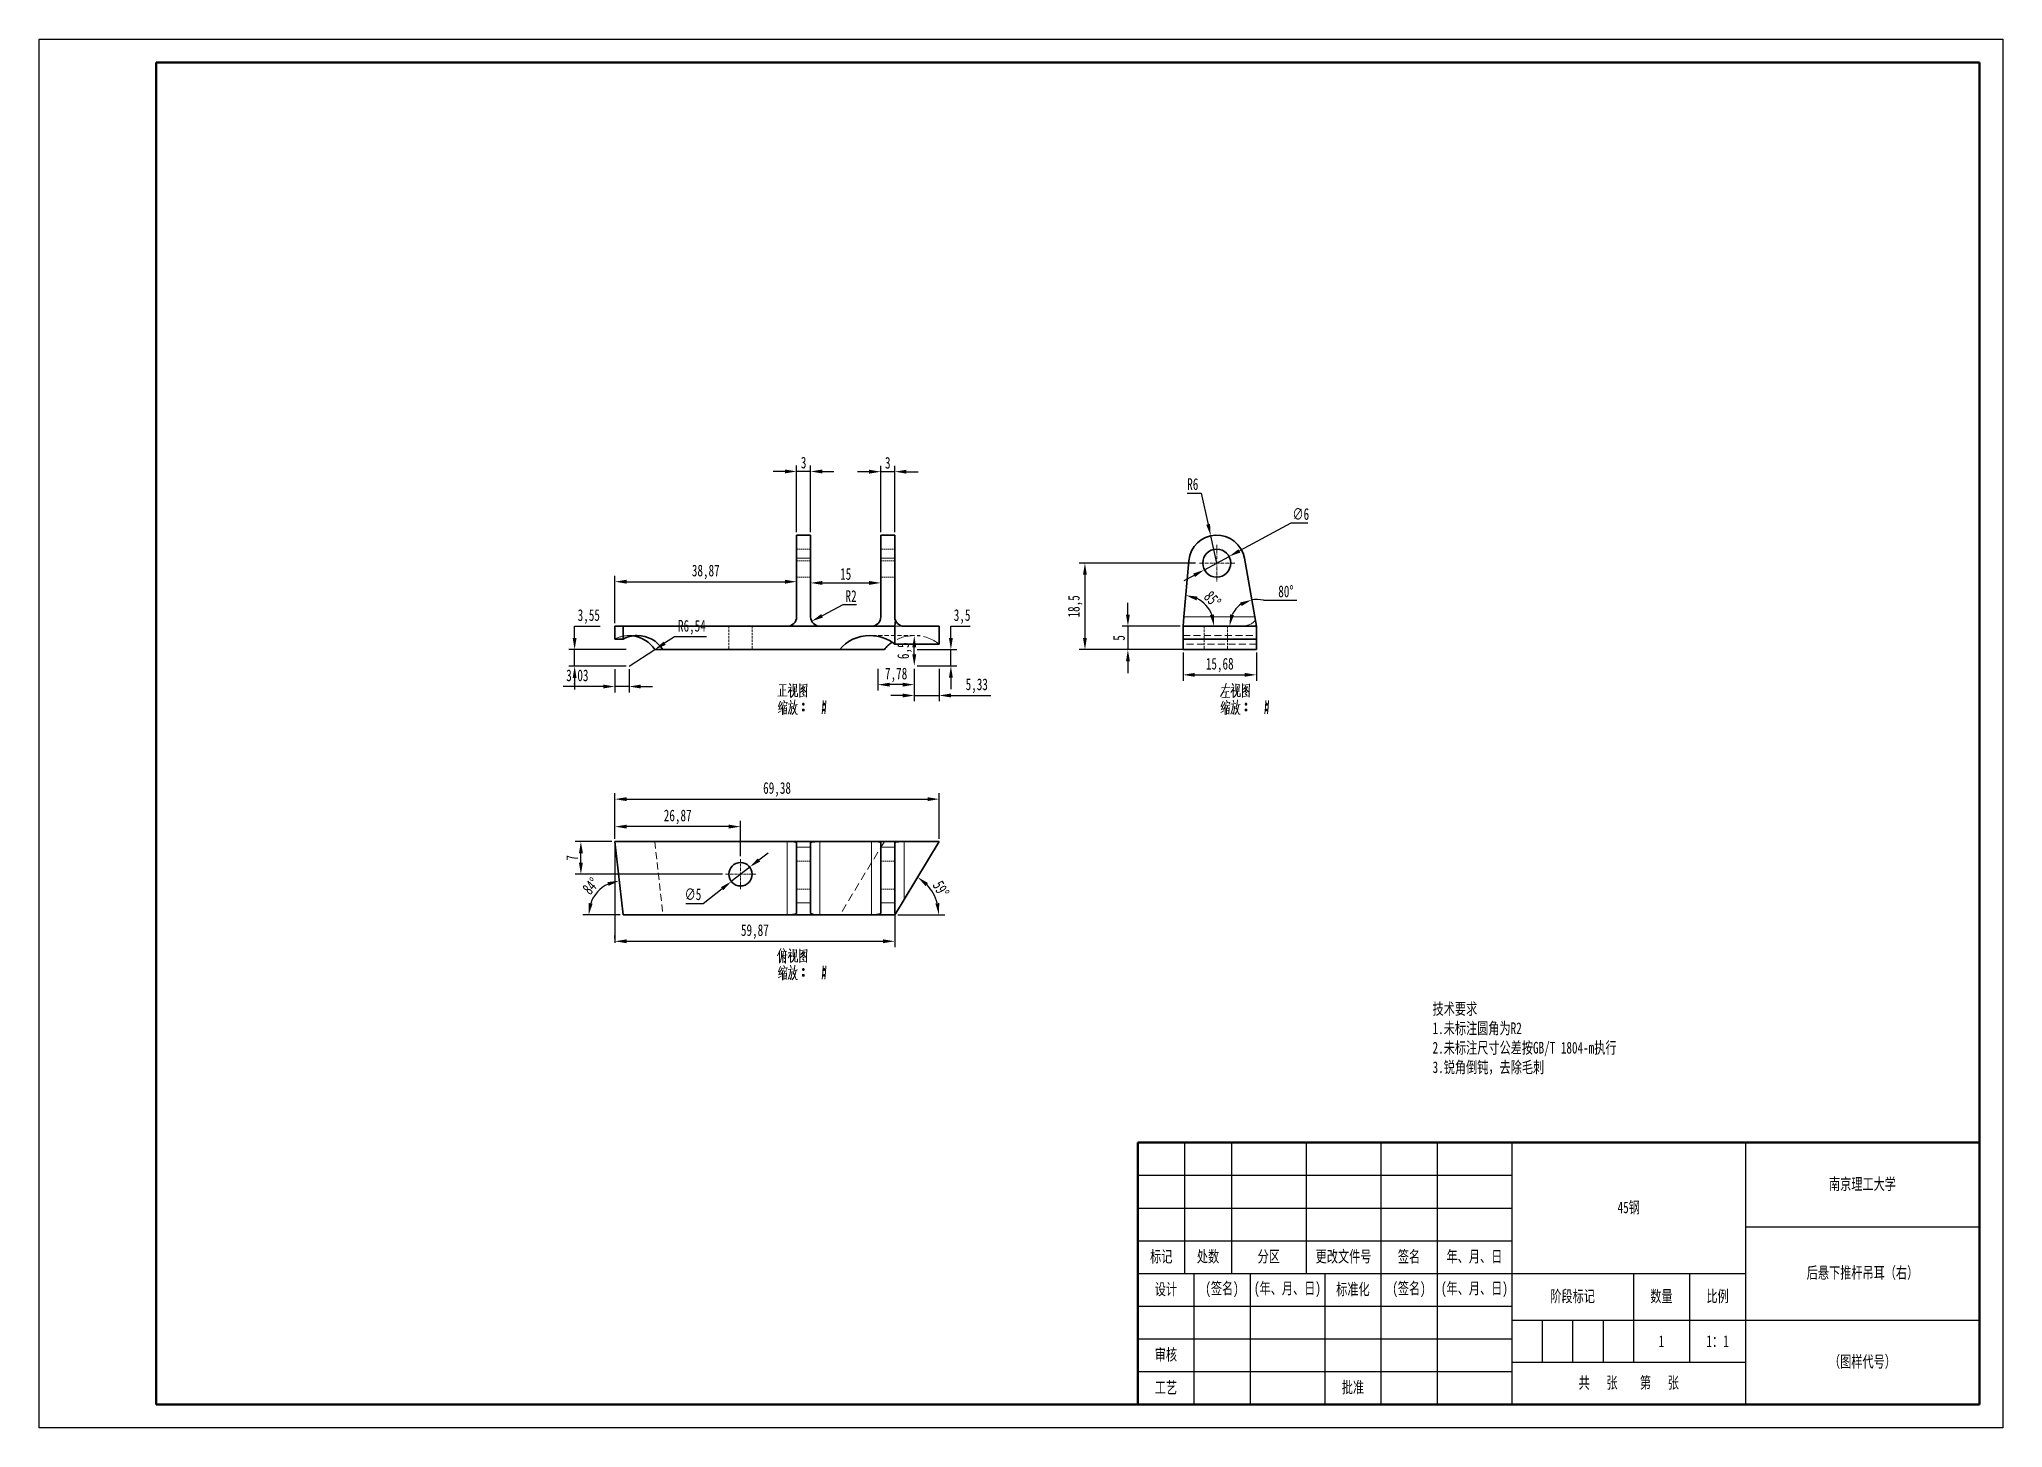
# Model space of a CAD drawing. Header units: millimetres. Extents: x 1050 to 2021, y 766 to 1186.
# Drawn here: x 1050 to 1470, y 765.6 to 1062.6 of the extents above; entities that cross this region are included whole.
import ezdxf

# ---------------------------------------------------------------- set-up
doc = ezdxf.new("R2010")
doc.units = ezdxf.units.MM
doc.header["$LTSCALE"] = 0.3
doc.linetypes.add('DASHDOT', pattern=[18.5, 12, -3, 0.5, -3])
doc.linetypes.add('DASHED', pattern=[19.05, 12.7, -6.35])
for name, color, linetype, lineweight in [('尺寸线', 3, 'Continuous', 25), ('粗实线', 7, 'Continuous', 50), ('细实线', 7, 'Continuous', 25), ('细文本', 7, 'Continuous', 25)]:
    doc.layers.add(name, color=color, linetype=linetype, lineweight=lineweight)
doc.styles.add('NUT Standard', font='simfang.ttf', dxfattribs={"width": 0.7, "height": 2.5})
doc.dimstyles.new('NUT Standard', dxfattribs={"dimtxt": 2.5, "dimasz": 2.5, "dimexe": 1.25, "dimexo": 0.625, "dimtad": 1, "dimtoh": 1, "dimtxsty": 'NUT Standard', "dimcen": 2.5, "dimadec": 0, "dimazin": 0, "dimtfac": 1, "dimtmove": 0, "dimatfit": 3, "dimfxl": 1, "dimarcsym": 0})

msp = doc.modelspace()

# ---------------------------------------------------------------- texts
at = {"layer": '粗实线', "char_height": 2.5, "attachment_point": 5, "style": 'NUT Standard'}
for s, insert in [('\\pxqc;{\\fFangSong|b0|i0|c134|p49;1}', (1397.042, 784.119)), ('\\pxqc;{\\fFangSong|b0|i0|c134|p49;1：1}', (1409.042, 784.119))]:
    msp.add_mtext_dynamic_manual_height_columns(s, width=12, gutter_width=12.5, heights=[0], dxfattribs=dict(at, insert=insert))
at = {"layer": '细文本', "insert": (1348.084, 856.491), "char_height": 2.5, "attachment_point": 1, "style": 'NUT Standard'}
msp.add_mtext_dynamic_manual_height_columns('技术要求\\P1.未标注圆角为R2\\P2.未标注尺寸公差按GB/T 1804-m执行\\P3.锐角倒钝，去除毛刺', width=54.139, gutter_width=12.5, heights=[42.49], dxfattribs=at)
at = {"layer": '细文本', "char_height": 2.5, "attachment_point": 5, "style": 'NUT Standard'}
for s, insert, width in [('{\\fFangSong|b0|i0|c134|p49;南京理工大学}', (1440.042, 817.619), 50), ('45钢', (1390.042, 812.619), 50), ('标记', (1290.042, 802.119), 10), ('处数', (1300.042, 802.119), 10), ('分区', (1313.042, 802.119), 16), ('更改文件号', (1329.042, 802.119), 16), ('签名', (1343.042, 802.119), 12), ('年、月、日', (1357.042, 802.119), 16), ('后悬下推杆吊耳（右）', (1440.042, 798.619), 50), ('设计', (1291.042, 795.119), 12), ('(签名)', (1303.042, 795.119), 12), ('(年、月、日)', (1317.042, 795.119), 16), ('标准化', (1331.042, 795.119), 12), ('(签名)', (1343.042, 795.119), 12), ('(年、月、日)', (1357.042, 795.119), 16), ('阶段标记', (1378.042, 793.619), 26), ('数量', (1397.042, 793.619), 12), ('比例', (1409.042, 793.619), 12), ('审核', (1291.042, 781.119), 12), ('（图样代号）', (1440.042, 779.619), 50), ('工艺', (1291.042, 774.119), 12), ('批准', (1331.042, 774.119), 12), ('共   张    第   张', (1390.042, 775.119), 50)]:
    msp.add_mtext(s, dxfattribs=dict(at, insert=insert, width=width))

# ---------------------------------------------------------------- blocks, each defined once
blk = doc.blocks.new('*D5')
at = {"layer": 'Defpoints', "color": 0, "transparency": 16777216}
for p in [(1304.55, 951.99), (1299.27, 949.14)]:
    blk.add_point(p, dxfattribs=at)
at = {"layer": '尺寸线', "color": 0, "lineweight": -2, "transparency": 16777216}
for p, q in [((1317.73, 959.09), (1306.75, 953.17)), ((1321.43, 959.09), (1317.73, 959.09)), ((1299.27, 949.14), (1304.55, 951.99)), ((1297.07, 947.95), (1294.87, 946.77))]:
    blk.add_line(p, q, dxfattribs=at)
at = {"layer": '尺寸线', "color": 0, "transparency": 16777216}
for points in [[(1306.56, 953.54), (1306.95, 952.81), (1304.55, 951.99)], [(1296.87, 948.32), (1297.27, 947.59), (1299.27, 949.14)]]:
    blk.add_solid(points, dxfattribs=at)
at = {"layer": '尺寸线', "color": 0, "transparency": 16777216, "insert": (1319.89, 961.05), "char_height": 2.5, "attachment_point": 5, "style": 'NUT Standard'}
blk.add_mtext('∅6', dxfattribs=at)
blk = doc.blocks.new('*D6')
at = {"layer": 'Defpoints', "color": 0, "transparency": 16777216}
for p in [(1294.71, 937.06), (1282.91, 932.06), (1294.71, 932.06)]:
    blk.add_point(p, dxfattribs=at)
at = {"layer": '尺寸线', "color": 0, "lineweight": -2, "transparency": 16777216}
for p, q in [((1282.91, 939.56), (1282.91, 942.06)), ((1294.08, 937.06), (1281.66, 937.06)), ((1282.91, 937.06), (1282.91, 932.06)), ((1294.08, 932.06), (1281.66, 932.06)), ((1282.91, 929.56), (1282.91, 927.06))]:
    blk.add_line(p, q, dxfattribs=at)
at = {"layer": '尺寸线', "color": 0, "transparency": 16777216}
for points in [[(1282.5, 939.56), (1283.33, 939.56), (1282.91, 937.06)], [(1282.5, 929.56), (1283.33, 929.56), (1282.91, 932.06)]]:
    blk.add_solid(points, dxfattribs=at)
at = {"layer": '尺寸线', "color": 0, "transparency": 16777216, "insert": (1281.02, 934.56), "char_height": 2.5, "attachment_point": 5, "rotation": 90, "style": 'NUT Standard'}
blk.add_mtext('5', dxfattribs=at)
blk = doc.blocks.new('*D7')
at = {"layer": 'Defpoints', "color": 0, "transparency": 16777216}
for p in [(1294.71, 932.06), (1310.39, 932.06), (1310.39, 926.67)]:
    blk.add_point(p, dxfattribs=at)
at = {"layer": '尺寸线', "color": 0, "lineweight": -2, "transparency": 16777216}
for p, q in [((1294.71, 931.44), (1294.71, 925.42)), ((1310.39, 931.44), (1310.39, 925.42)), ((1297.21, 926.67), (1307.89, 926.67))]:
    blk.add_line(p, q, dxfattribs=at)
at = {"layer": '尺寸线', "color": 0, "transparency": 16777216}
for points in [[(1297.21, 927.08), (1297.21, 926.25), (1294.71, 926.67)], [(1307.89, 927.08), (1307.89, 926.25), (1310.39, 926.67)]]:
    blk.add_solid(points, dxfattribs=at)
at = {"layer": '尺寸线', "color": 0, "transparency": 16777216, "insert": (1302.55, 928.73), "char_height": 2.5, "attachment_point": 5, "style": 'NUT Standard'}
blk.add_mtext('15,68', dxfattribs=at)
blk = doc.blocks.new('*D8')
at = {"layer": 'Defpoints', "color": 0, "transparency": 16777216}
for p in [(1212.04, 970.17), (1212.04, 956.56), (1215.04, 956.56)]:
    blk.add_point(p, dxfattribs=at)
at = {"layer": '尺寸线', "color": 0, "lineweight": -2, "transparency": 16777216}
for p, q in [((1212.04, 957.19), (1212.04, 971.42)), ((1215.04, 957.19), (1215.04, 971.42)), ((1209.54, 970.17), (1207.04, 970.17)), ((1215.04, 970.17), (1212.04, 970.17)), ((1217.54, 970.17), (1220.04, 970.17))]:
    blk.add_line(p, q, dxfattribs=at)
at = {"layer": '尺寸线', "color": 0, "transparency": 16777216}
for points in [[(1209.54, 970.59), (1209.54, 969.75), (1212.04, 970.17)], [(1217.54, 970.59), (1217.54, 969.75), (1215.04, 970.17)]]:
    blk.add_solid(points, dxfattribs=at)
at = {"layer": '尺寸线', "color": 0, "transparency": 16777216, "insert": (1213.54, 972.06), "char_height": 2.5, "attachment_point": 5, "style": 'NUT Standard'}
blk.add_mtext('3', dxfattribs=at)
blk = doc.blocks.new('*D9')
at = {"layer": 'Defpoints', "color": 0, "transparency": 16777216}
for p in [(1230.04, 970.12), (1230.04, 956.56), (1233.04, 956.56)]:
    blk.add_point(p, dxfattribs=at)
at = {"layer": '尺寸线', "color": 0, "lineweight": -2, "transparency": 16777216}
for p, q in [((1230.04, 957.19), (1230.04, 971.37)), ((1233.04, 957.19), (1233.04, 971.37)), ((1227.54, 970.12), (1225.04, 970.12)), ((1233.04, 970.12), (1230.04, 970.12)), ((1235.54, 970.12), (1238.04, 970.12))]:
    blk.add_line(p, q, dxfattribs=at)
at = {"layer": '尺寸线', "color": 0, "transparency": 16777216}
for points in [[(1227.54, 970.54), (1227.54, 969.7), (1230.04, 970.12)], [(1235.54, 970.54), (1235.54, 969.7), (1233.04, 970.12)]]:
    blk.add_solid(points, dxfattribs=at)
at = {"layer": '尺寸线', "color": 0, "transparency": 16777216, "insert": (1231.54, 972.01), "char_height": 2.5, "attachment_point": 5, "style": 'NUT Standard'}
blk.add_mtext('3', dxfattribs=at)
blk = doc.blocks.new('*D10')
at = {"layer": 'Defpoints', "color": 0, "transparency": 16777216}
for p in [(1242.55, 900.08), (1173.17, 891), (1242.55, 891)]:
    blk.add_point(p, dxfattribs=at)
at = {"layer": '尺寸线', "color": 0, "lineweight": -2, "transparency": 16777216}
for p, q in [((1173.17, 891.62), (1173.17, 901.33)), ((1175.67, 900.08), (1240.05, 900.08)), ((1242.55, 891.62), (1242.55, 901.33))]:
    blk.add_line(p, q, dxfattribs=at)
at = {"layer": '尺寸线', "color": 0, "transparency": 16777216}
for points in [[(1175.67, 900.49), (1175.67, 899.66), (1173.17, 900.08)], [(1240.05, 900.49), (1240.05, 899.66), (1242.55, 900.08)]]:
    blk.add_solid(points, dxfattribs=at)
at = {"layer": '尺寸线', "color": 0, "transparency": 16777216, "insert": (1207.86, 902.15), "char_height": 2.5, "attachment_point": 5, "style": 'NUT Standard'}
blk.add_mtext('69,38', dxfattribs=at)
blk = doc.blocks.new('*D11')
at = {"layer": 'Defpoints', "color": 0, "transparency": 16777216}
for p in [(1198.07, 882.46), (1202.02, 885.54)]:
    blk.add_point(p, dxfattribs=at)
at = {"layer": '尺寸线', "color": 0, "lineweight": -2, "transparency": 16777216}
for p, q in [((1203.99, 887.07), (1205.96, 888.61)), ((1202.02, 885.54), (1198.07, 882.46)), ((1192.02, 877.75), (1196.1, 880.93)), ((1188.35, 877.75), (1192.02, 877.75))]:
    blk.add_line(p, q, dxfattribs=at)
at = {"layer": '尺寸线', "color": 0, "transparency": 16777216}
for points in [[(1203.73, 887.4), (1204.24, 886.74), (1202.02, 885.54)], [(1195.85, 881.25), (1196.36, 880.6), (1198.07, 882.46)]]:
    blk.add_solid(points, dxfattribs=at)
at = {"layer": '尺寸线', "color": 0, "transparency": 16777216, "insert": (1189.87, 879.71), "char_height": 2.5, "attachment_point": 5, "style": 'NUT Standard'}
blk.add_mtext('∅5', dxfattribs=at)
blk = doc.blocks.new('*D12')
at = {"layer": 'Defpoints', "color": 0, "transparency": 16777216}
for p in [(1212.04, 946.59), (1212.04, 946.59), (1173.17, 937.06)]:
    blk.add_point(p, dxfattribs=at)
at = {"layer": '尺寸线', "color": 0, "lineweight": -2, "transparency": 16777216}
for p, q in [((1173.17, 937.69), (1173.17, 947.84)), ((1175.67, 946.59), (1209.54, 946.59)), ((1212.04, 947.22), (1212.04, 947.84))]:
    blk.add_line(p, q, dxfattribs=at)
at = {"layer": '尺寸线', "color": 0, "transparency": 16777216}
for points in [[(1175.67, 947.01), (1175.67, 946.17), (1173.17, 946.59)], [(1209.54, 947.01), (1209.54, 946.17), (1212.04, 946.59)]]:
    blk.add_solid(points, dxfattribs=at)
at = {"layer": '尺寸线', "color": 0, "transparency": 16777216, "insert": (1192.61, 948.66), "char_height": 2.5, "attachment_point": 5, "style": 'NUT Standard'}
blk.add_mtext('38,87', dxfattribs=at)
blk = doc.blocks.new('*D13')
at = {"layer": 'Defpoints', "color": 0, "transparency": 16777216}
for p in [(1215.04, 946.33), (1230.04, 946.33), (1230.04, 946.33)]:
    blk.add_point(p, dxfattribs=at)
at = {"layer": '尺寸线', "color": 0, "lineweight": -2, "transparency": 16777216}
for p, q in [((1215.04, 946.95), (1215.04, 947.58)), ((1217.54, 946.33), (1227.54, 946.33)), ((1230.04, 946.95), (1230.04, 947.58))]:
    blk.add_line(p, q, dxfattribs=at)
at = {"layer": '尺寸线', "color": 0, "transparency": 16777216}
for points in [[(1217.54, 946.75), (1217.54, 945.91), (1215.04, 946.33)], [(1227.54, 946.75), (1227.54, 945.91), (1230.04, 946.33)]]:
    blk.add_solid(points, dxfattribs=at)
at = {"layer": '尺寸线', "color": 0, "transparency": 16777216, "insert": (1222.54, 948.22), "char_height": 2.5, "attachment_point": 5, "style": 'NUT Standard'}
blk.add_mtext('15', dxfattribs=at)
blk = doc.blocks.new('*D15')
at = {"layer": 'Defpoints', "color": 0, "transparency": 16777216}
for p in [(1300.62, 956.42), (1301.91, 950.56)]:
    blk.add_point(p, dxfattribs=at)
at = {"layer": '尺寸线', "color": 0, "lineweight": -2, "transparency": 16777216}
for p, q in [((1295.62, 965.56), (1298.59, 965.56)), ((1298.59, 965.56), (1300.08, 958.86)), ((1301.91, 950.56), (1300.62, 956.42))]:
    blk.add_line(p, q, dxfattribs=at)
at = {"layer": '尺寸线', "color": 0, "transparency": 16777216}
blk.add_solid([(1300.48, 958.95), (1299.67, 958.77), (1300.62, 956.42)], dxfattribs=at)
at = {"layer": '尺寸线', "color": 0, "transparency": 16777216, "insert": (1296.79, 967.45), "char_height": 2.5, "attachment_point": 5, "style": 'NUT Standard'}
blk.add_mtext('R6', dxfattribs=at)
blk = doc.blocks.new('*D16')
at = {"layer": 'Defpoints', "color": 0, "transparency": 16777216}
for p in [(1298.01, 950.56), (1273.72, 932.06), (1298.01, 932.06)]:
    blk.add_point(p, dxfattribs=at)
at = {"layer": '尺寸线', "color": 0, "lineweight": -2, "transparency": 16777216}
for p, q in [((1297.39, 950.56), (1272.47, 950.56)), ((1273.72, 948.06), (1273.72, 934.56)), ((1297.39, 932.06), (1272.47, 932.06))]:
    blk.add_line(p, q, dxfattribs=at)
at = {"layer": '尺寸线', "color": 0, "transparency": 16777216}
for points in [[(1273.3, 948.06), (1274.13, 948.06), (1273.72, 950.56)], [(1273.3, 934.56), (1274.13, 934.56), (1273.72, 932.06)]]:
    blk.add_solid(points, dxfattribs=at)
at = {"layer": '尺寸线', "color": 0, "transparency": 16777216, "insert": (1271.65, 941.31), "char_height": 2.5, "attachment_point": 5, "rotation": 90, "style": 'NUT Standard'}
blk.add_mtext('18,5', dxfattribs=at)
blk = doc.blocks.new('*D17')
at = {"layer": 'Defpoints', "color": 0, "transparency": 16777216}
for p in [(1173.17, 891), (1170.78, 881.39), (1174.91, 875.32), (1174.91, 875.32), (1210.04, 875.32)]:
    blk.add_point(p, dxfattribs=at)
at = {"layer": '尺寸线', "color": 0, "lineweight": -2, "transparency": 16777216}
blk.add_line((1174.29, 875.32), (1166.32, 875.32), dxfattribs=at)
blk.add_arc((1174.91, 875.32), 7.34, 115.9438, 160.3966, dxfattribs=at)
at = {"layer": '尺寸线', "color": 0, "transparency": 16777216}
for points in [[(1171.58, 882.33), (1171.82, 881.52), (1174.1, 882.62)], [(1168.41, 877.71), (1167.58, 877.86), (1167.57, 875.32)]]:
    blk.add_solid(points, dxfattribs=at)
at = {"layer": '尺寸线', "color": 0, "transparency": 16777216, "insert": (1168.03, 881.48), "char_height": 2.5, "attachment_point": 5, "rotation": 48.1702, "style": 'NUT Standard'}
blk.add_mtext('84°', dxfattribs=at)
blk = doc.blocks.new('*D18')
at = {"layer": 'Defpoints', "color": 0, "transparency": 16777216}
for p in [(1173.17, 894.2), (1173.17, 891), (1200.04, 887.25)]:
    blk.add_point(p, dxfattribs=at)
at = {"layer": '尺寸线', "color": 0, "lineweight": -2, "transparency": 16777216}
for p, q in [((1173.17, 891.62), (1173.17, 895.45)), ((1200.04, 887.87), (1200.04, 895.45)), ((1197.54, 894.2), (1175.67, 894.2))]:
    blk.add_line(p, q, dxfattribs=at)
at = {"layer": '尺寸线', "color": 0, "transparency": 16777216}
for points in [[(1175.67, 894.62), (1175.67, 893.79), (1173.17, 894.2)], [(1197.54, 894.62), (1197.54, 893.79), (1200.04, 894.2)]]:
    blk.add_solid(points, dxfattribs=at)
at = {"layer": '尺寸线', "color": 0, "transparency": 16777216, "insert": (1186.61, 896.27), "char_height": 2.5, "attachment_point": 5, "style": 'NUT Standard'}
blk.add_mtext('26,87', dxfattribs=at)
blk = doc.blocks.new('*D19')
at = {"layer": 'Defpoints', "color": 0, "transparency": 16777216}
for p in [(1165.9, 891), (1173.17, 891), (1196.79, 884)]:
    blk.add_point(p, dxfattribs=at)
at = {"layer": '尺寸线', "color": 0, "lineweight": -2, "transparency": 16777216}
for p, q in [((1172.55, 891), (1164.65, 891)), ((1165.9, 886.5), (1165.9, 888.5)), ((1196.17, 884), (1164.65, 884))]:
    blk.add_line(p, q, dxfattribs=at)
at = {"layer": '尺寸线', "color": 0, "transparency": 16777216}
for points in [[(1165.48, 888.5), (1166.32, 888.5), (1165.9, 891)], [(1165.48, 886.5), (1166.32, 886.5), (1165.9, 884)]]:
    blk.add_solid(points, dxfattribs=at)
at = {"layer": '尺寸线', "color": 0, "transparency": 16777216, "insert": (1164.01, 887.5), "char_height": 2.5, "attachment_point": 5, "rotation": 90, "style": 'NUT Standard'}
blk.add_mtext('7', dxfattribs=at)
blk = doc.blocks.new('*D20')
at = {"layer": 'Defpoints', "color": 0, "transparency": 16777216}
for p in [(1233.04, 877.89), (1173.17, 869.67), (1233.04, 869.67)]:
    blk.add_point(p, dxfattribs=at)
at = {"layer": '尺寸线', "color": 0, "lineweight": -2, "transparency": 16777216}
for p, q in [((1233.04, 877.26), (1233.04, 868.42)), ((1173.17, 870.3), (1173.17, 870.92)), ((1175.67, 869.67), (1230.54, 869.67))]:
    blk.add_line(p, q, dxfattribs=at)
at = {"layer": '尺寸线', "color": 0, "transparency": 16777216}
for points in [[(1175.67, 870.09), (1175.67, 869.26), (1173.17, 869.67)], [(1230.54, 870.09), (1230.54, 869.26), (1233.04, 869.67)]]:
    blk.add_solid(points, dxfattribs=at)
at = {"layer": '尺寸线', "color": 0, "transparency": 16777216, "insert": (1203.11, 871.74), "char_height": 2.5, "attachment_point": 5, "style": 'NUT Standard'}
blk.add_mtext('59,87', dxfattribs=at)
blk = doc.blocks.new('*D21')
at = {"layer": 'Defpoints', "color": 0, "transparency": 16777216}
for p in [(1173.17, 928.52), (1176.2, 928.52), (1173.17, 924.17)]:
    blk.add_point(p, dxfattribs=at)
at = {"layer": '尺寸线', "color": 0, "lineweight": -2, "transparency": 16777216}
for p, q in [((1170.67, 924.17), (1162.11, 924.17)), ((1173.17, 927.89), (1173.17, 922.92)), ((1176.2, 924.17), (1173.17, 924.17)), ((1176.2, 927.89), (1176.2, 922.92)), ((1178.7, 924.17), (1181.2, 924.17))]:
    blk.add_line(p, q, dxfattribs=at)
at = {"layer": '尺寸线', "color": 0, "transparency": 16777216}
for points in [[(1170.67, 924.58), (1170.67, 923.75), (1173.17, 924.17)], [(1178.7, 924.58), (1178.7, 923.75), (1176.2, 924.17)]]:
    blk.add_solid(points, dxfattribs=at)
at = {"layer": '尺寸线', "color": 0, "transparency": 16777216, "insert": (1165.14, 926.23), "char_height": 2.5, "attachment_point": 5, "style": 'NUT Standard'}
blk.add_mtext('3,03', dxfattribs=at)
blk = doc.blocks.new('*D22')
at = {"layer": 'Defpoints', "color": 0, "transparency": 16777216}
for p in [(1164.56, 932.06), (1176.2, 932.06), (1176.2, 928.52)]:
    blk.add_point(p, dxfattribs=at)
at = {"layer": '尺寸线', "color": 0, "lineweight": -2, "transparency": 16777216}
for p, q in [((1164.56, 934.56), (1164.56, 937.06)), ((1164.56, 937.06), (1169.99, 937.06)), ((1175.58, 932.06), (1163.31, 932.06)), ((1175.58, 928.52), (1163.31, 928.52)), ((1164.56, 928.52), (1164.56, 932.06)), ((1164.56, 926.02), (1164.56, 923.52))]:
    blk.add_line(p, q, dxfattribs=at)
at = {"layer": '尺寸线', "color": 0, "transparency": 16777216}
for points in [[(1164.14, 934.56), (1164.97, 934.56), (1164.56, 932.06)], [(1164.14, 926.02), (1164.97, 926.02), (1164.56, 928.52)]]:
    blk.add_solid(points, dxfattribs=at)
at = {"layer": '尺寸线', "color": 0, "transparency": 16777216, "insert": (1167.59, 939.13), "char_height": 2.5, "attachment_point": 5, "style": 'NUT Standard'}
blk.add_mtext('3,55', dxfattribs=at)
blk = doc.blocks.new('*D23')
at = {"layer": 'Defpoints', "color": 0, "transparency": 16777216}
for p in [(1176.2, 928.52), (1181.7, 932.06)]:
    blk.add_point(p, dxfattribs=at)
at = {"layer": '尺寸线', "color": 0, "lineweight": -2, "transparency": 16777216}
for p, q in [((1185.9, 934.77), (1183.8, 933.42)), ((1192.76, 934.77), (1185.9, 934.77)), ((1176.2, 928.52), (1181.7, 932.06))]:
    blk.add_line(p, q, dxfattribs=at)
at = {"layer": '尺寸线', "color": 0, "transparency": 16777216}
blk.add_solid([(1183.58, 933.77), (1184.03, 933.07), (1181.7, 932.06)], dxfattribs=at)
at = {"layer": '尺寸线', "color": 0, "transparency": 16777216, "insert": (1189.64, 936.84), "char_height": 2.5, "attachment_point": 5, "style": 'NUT Standard'}
blk.add_mtext('R6,54', dxfattribs=at)
blk = doc.blocks.new('*D24')
at = {"layer": 'Defpoints', "color": 0, "transparency": 16777216}
for p in [(1237.21, 932.06), (1237.21, 928.57), (1245.05, 932.06)]:
    blk.add_point(p, dxfattribs=at)
at = {"layer": '尺寸线', "color": 0, "lineweight": -2, "transparency": 16777216}
for p, q in [((1245.05, 934.56), (1245.05, 937.06)), ((1245.05, 937.06), (1249.2, 937.06)), ((1237.84, 932.06), (1246.3, 932.06)), ((1237.84, 928.57), (1246.3, 928.57)), ((1245.05, 928.57), (1245.05, 932.06)), ((1245.05, 926.07), (1245.05, 923.57))]:
    blk.add_line(p, q, dxfattribs=at)
at = {"layer": '尺寸线', "color": 0, "transparency": 16777216}
for points in [[(1244.63, 934.56), (1245.46, 934.56), (1245.05, 932.06)], [(1244.63, 926.07), (1245.46, 926.07), (1245.05, 928.57)]]:
    blk.add_solid(points, dxfattribs=at)
at = {"layer": '尺寸线', "color": 0, "transparency": 16777216, "insert": (1247.44, 939.13), "char_height": 2.5, "attachment_point": 5, "style": 'NUT Standard'}
blk.add_mtext('3,5', dxfattribs=at)
blk = doc.blocks.new('*D25')
at = {"layer": 'Defpoints', "color": 0, "transparency": 16777216}
for p in [(1242.55, 891), (1235.04, 878.62), (1241.93, 878.49), (1230.04, 875.32), (1233.04, 875.32)]:
    blk.add_point(p, dxfattribs=at)
at = {"layer": '尺寸线', "color": 0, "lineweight": -2, "transparency": 16777216}
blk.add_line((1233.67, 875.32), (1243.73, 875.32), dxfattribs=at)
blk.add_arc((1233.04, 875.32), 9.43, 15.2292, 43.5523, dxfattribs=at)
at = {"layer": '尺寸线', "color": 0, "transparency": 16777216}
for points in [[(1239.62, 881.5), (1240.14, 882.15), (1237.93, 883.39)], [(1242.56, 877.86), (1241.73, 877.75), (1242.48, 875.32)]]:
    blk.add_solid(points, dxfattribs=at)
at = {"layer": '尺寸线', "color": 0, "transparency": 16777216, "insert": (1242.91, 880.88), "char_height": 2.5, "attachment_point": 5, "rotation": 299.3908, "style": 'NUT Standard'}
blk.add_mtext('59°', dxfattribs=at)
blk = doc.blocks.new('*D26')
at = {"layer": 'Defpoints', "color": 0, "transparency": 16777216}
for p in [(1215.28, 938.13), (1217.04, 939.06)]:
    blk.add_point(p, dxfattribs=at)
at = {"layer": '尺寸线', "color": 0, "lineweight": -2, "transparency": 16777216}
for p, q in [((1221.91, 941.64), (1217.49, 939.3)), ((1224.85, 941.64), (1221.91, 941.64))]:
    blk.add_line(p, q, dxfattribs=at)
at = {"layer": '尺寸线', "color": 0, "transparency": 16777216}
blk.add_solid([(1217.29, 939.67), (1217.68, 938.93), (1215.28, 938.13)], dxfattribs=at)
at = {"layer": '尺寸线', "color": 0, "transparency": 16777216, "insert": (1223.69, 943.51), "char_height": 2.5, "attachment_point": 5, "style": 'NUT Standard'}
blk.add_mtext('R2', dxfattribs=at)
blk = doc.blocks.new('*D27')
at = {"layer": 'Defpoints', "color": 0, "transparency": 16777216}
for p in [(1237.21, 935.06), (1237.21, 935.06), (1237.21, 928.57)]:
    blk.add_point(p, dxfattribs=at)
at = {"layer": '尺寸线', "color": 0, "lineweight": -2, "transparency": 16777216}
for p, q in [((1237.21, 931.07), (1237.21, 932.56)), ((1237.84, 935.06), (1238.46, 935.06)), ((1237.84, 928.57), (1238.46, 928.57))]:
    blk.add_line(p, q, dxfattribs=at)
at = {"layer": '尺寸线', "color": 0, "transparency": 16777216}
for points in [[(1236.8, 932.56), (1237.63, 932.56), (1237.21, 935.06)], [(1236.8, 931.07), (1237.63, 931.07), (1237.21, 928.57)]]:
    blk.add_solid(points, dxfattribs=at)
at = {"layer": '尺寸线', "color": 0, "transparency": 16777216, "insert": (1235.15, 931.82), "char_height": 2.5, "attachment_point": 5, "rotation": 90, "style": 'NUT Standard'}
blk.add_mtext('6,5', dxfattribs=at)
blk = doc.blocks.new('*D28')
at = {"layer": 'Defpoints', "color": 0, "transparency": 16777216}
for p in [(1229.44, 928.57), (1237.21, 928.57), (1229.44, 924.57)]:
    blk.add_point(p, dxfattribs=at)
at = {"layer": '尺寸线', "color": 0, "lineweight": -2, "transparency": 16777216}
for p, q in [((1229.44, 927.94), (1229.44, 923.32)), ((1234.71, 924.57), (1231.94, 924.57)), ((1237.21, 927.94), (1237.21, 923.32))]:
    blk.add_line(p, q, dxfattribs=at)
at = {"layer": '尺寸线', "color": 0, "transparency": 16777216}
for points in [[(1231.94, 924.98), (1231.94, 924.15), (1229.44, 924.57)], [(1234.71, 924.98), (1234.71, 924.15), (1237.21, 924.57)]]:
    blk.add_solid(points, dxfattribs=at)
at = {"layer": '尺寸线', "color": 0, "transparency": 16777216, "insert": (1233.33, 926.63), "char_height": 2.5, "attachment_point": 5, "style": 'NUT Standard'}
blk.add_mtext('7,78', dxfattribs=at)
blk = doc.blocks.new('*D29')
at = {"layer": 'Defpoints', "color": 0, "transparency": 16777216}
for p in [(1237.21, 928.57), (1242.55, 928.57), (1242.55, 922.25)]:
    blk.add_point(p, dxfattribs=at)
at = {"layer": '尺寸线', "color": 0, "lineweight": -2, "transparency": 16777216}
for p, q in [((1237.21, 927.94), (1237.21, 921)), ((1242.55, 927.94), (1242.55, 921)), ((1234.71, 922.25), (1232.21, 922.25)), ((1237.21, 922.25), (1242.55, 922.25)), ((1245.05, 922.25), (1253.61, 922.25))]:
    blk.add_line(p, q, dxfattribs=at)
at = {"layer": '尺寸线', "color": 0, "transparency": 16777216}
for points in [[(1234.71, 922.67), (1234.71, 921.83), (1237.21, 922.25)], [(1245.05, 922.67), (1245.05, 921.83), (1242.55, 922.25)]]:
    blk.add_solid(points, dxfattribs=at)
at = {"layer": '尺寸线', "color": 0, "transparency": 16777216, "insert": (1250.58, 924.32), "char_height": 2.5, "attachment_point": 5, "style": 'NUT Standard'}
blk.add_mtext('5,33', dxfattribs=at)
blk = doc.blocks.new('*D30')
at = {"layer": 'Defpoints', "color": 0, "transparency": 16777216}
for p in [(1295.94, 951.09), (1294.71, 937.06), (1294.88, 939.06), (1300.55, 940.22), (1310.39, 937.06)]:
    blk.add_point(p, dxfattribs=at)
at = {"layer": '尺寸线', "color": 0, "lineweight": -2, "transparency": 16777216}
blk.add_arc((1294.71, 937.06), 6.64, 21.7041, 63.2959, dxfattribs=at)
at = {"layer": '尺寸线', "color": 0, "transparency": 16777216}
for points in [[(1297.58, 942.59), (1297.81, 943.4), (1295.29, 943.68)], [(1301.29, 939.6), (1300.47, 939.44), (1301.35, 937.06)]]:
    blk.add_solid(points, dxfattribs=at)
at = {"layer": '尺寸线', "color": 0, "transparency": 16777216, "insert": (1301, 942.83), "char_height": 2.5, "attachment_point": 5, "rotation": 312.5, "style": 'NUT Standard'}
blk.add_mtext('85°', dxfattribs=at)
blk = doc.blocks.new('*D31')
at = {"layer": 'Defpoints', "color": 0, "transparency": 16777216}
for p in [(1307.82, 951.61), (1294.71, 937.06), (1305.25, 939.64), (1310.03, 939.06), (1310.39, 937.06)]:
    blk.add_point(p, dxfattribs=at)
at = {"layer": '尺寸线', "color": 0, "lineweight": -2, "transparency": 16777216}
blk.add_line((1311.89, 942.61), (1319.02, 942.61), dxfattribs=at)
for start, end in [(125.1274, 154.8727), (74.8728, 100.0001)]:
    blk.add_arc((1310.39, 937.06), 5.75, start, end, dxfattribs=at)
at = {"layer": '尺寸线', "color": 0, "transparency": 16777216}
for points in [[(1306.92, 942.15), (1307.24, 941.38), (1309.39, 942.72)], [(1305.59, 939.41), (1304.78, 939.6), (1304.64, 937.06)]]:
    blk.add_solid(points, dxfattribs=at)
at = {"layer": '尺寸线', "color": 0, "transparency": 16777216, "insert": (1316.7, 944.5), "char_height": 2.5, "attachment_point": 5, "style": 'NUT Standard'}
blk.add_mtext('80°', dxfattribs=at)

# ---------------------------------------------------------------- dimensions: what is measured, and where the dimension line sits
at = {"layer": '尺寸线'}
for base, p1, p2, picture, middle in [((1212.045, 970.169), (1215.045, 956.564), (1212.045, 956.564), '*D8', (1213.545, 972.059)), ((1230.045, 970.121), (1233.045, 956.564), (1230.045, 956.564), '*D9', (1231.545, 972.011)), ((1212.0449, 946.5902), (1173.1704, 937.0645), (1212.0449, 946.5902), '*D12', (1192.6077, 948.658)), ((1173.17, 924.166), (1176.2, 928.519), (1173.17, 928.519), '*D21', (1165.14, 926.234)), ((1229.436, 924.565), (1237.214, 928.568), (1229.436, 928.568), '*D28', (1233.325, 926.633)), ((1242.546, 922.249), (1237.214, 928.568), (1242.546, 928.568), '*D29', (1250.576, 924.317)), ((1310.386, 926.666), (1294.709, 932.064), (1310.386, 932.064), '*D7', (1302.548, 928.734)), ((1242.546, 900.078), (1173.17, 890.999), (1242.546, 890.999), '*D10', (1207.858, 902.146)), ((1173.1704, 894.203), (1200.0449, 887.2493), (1173.1704, 890.9993), '*D18', (1186.6077, 896.2708)), ((1233.0449, 869.6725), (1173.1704, 869.6725), (1233.0449, 877.8864), '*D20', (1203.1077, 871.7404))]:
    dim = msp.add_linear_dim(base=base, p1=p1, p2=p2, dimstyle='NUT Standard', dxfattribs=at)
    dim.commit()
    dim.dimension.update_dxf_attribs({"geometry": picture, "text_midpoint": middle})
for center, mpoint, picture, middle in [((1301.913, 950.564), (1300.617, 956.423), '*D15', (1296.795, 965.558)), ((1217.045, 939.064), (1215.277, 938.129), '*D26', (1223.691, 941.637))]:
    dim = msp.add_radius_dim(center=center, mpoint=mpoint, dimstyle='NUT Standard', dxfattribs=at)
    dim.commit()
    dim.dimension.update_dxf_attribs({"geometry": picture, "text_midpoint": middle, "dimtype": 164})
for p1, p2, picture, middle in [((1299.273, 949.141), (1304.554, 951.988), '*D5', (1319.891, 959.089)), ((1202.017, 885.536), (1198.073, 882.462), '*D11', (1189.873, 877.746))]:
    dim = msp.add_diameter_dim_2p(p1=p1, p2=p2, dimstyle='NUT Standard', dxfattribs=at)
    dim.commit()
    dim.dimension.update_dxf_attribs({"geometry": picture, "text_midpoint": middle, "dimtype": 163})
for base, p1, p2, angle, picture, middle in [((1230.045, 946.329), (1215.045, 946.329), (1230.045, 946.329), 180, '*D13', (1222.545, 948.218)), ((1273.716, 932.064), (1298.013, 950.564), (1298.013, 932.064), 90, '*D16', (1271.648, 941.314)), ((1282.912, 932.064), (1294.709, 937.064), (1294.709, 932.064), 90, '*D6', (1281.023, 934.564)), ((1164.5564, 932.0645), (1176.2003, 928.5188), (1176.2003, 932.0645), 90, '*D22', (1167.5864, 939.1323)), ((1245.048, 932.064), (1237.212, 928.568), (1237.212, 932.064), 90, '*D24', (1247.438, 939.132)), ((1237.214, 935.064), (1237.212, 928.568), (1237.212, 935.064), 90, '*D27', (1235.146, 931.816)), ((1165.899, 890.999), (1196.795, 883.999), (1173.17, 890.999), 270, '*D19', (1164.01, 887.499))]:
    dim = msp.add_linear_dim(base=base, p1=p1, p2=p2, angle=angle, dimstyle='NUT Standard', dxfattribs=at)
    dim.commit()
    dim.dimension.update_dxf_attribs({"geometry": picture, "text_midpoint": middle})
for base, line1, line2, picture, middle in [((1305.251, 939.643), ((1310.386, 937.064), (1294.709, 937.064)), ((1307.822, 951.606), (1310.034, 939.064)), '*D31', (1316.701, 944.501)), ((1300.553, 940.215), ((1310.386, 937.064), (1294.709, 937.064)), ((1295.936, 951.087), (1294.884, 939.064)), '*D30', (1300.997, 942.826)), ((1170.782, 881.393), ((1210.045, 875.322), (1174.912, 875.322)), ((1174.912, 875.322), (1173.17, 890.999)), '*D17', (1168.033, 881.479)), ((1241.932, 878.486), ((1233.045, 875.322), (1230.045, 875.322)), ((1235.045, 878.622), (1242.546, 890.999)), '*D25', (1242.91, 880.879))]:
    dim = msp.add_angular_dim_2l(base=base, line1=line1, line2=line2, dimstyle='NUT Standard', dxfattribs=at)
    dim.commit()
    dim.dimension.update_dxf_attribs({"geometry": picture, "text_midpoint": middle})
dim = msp.add_radius_dim(center=(1176.2, 928.519), mpoint=(1181.7, 932.065), dimstyle='NUT Standard', dxfattribs=at)
dim.commit()
dim.dimension.update_dxf_attribs({"geometry": '*D23', "text_midpoint": (1189.643, 936.842)})

# ---------------------------------------------------------------- linework, layer by layer
for p, q in [((1050.042, 1062.619), (1470.042, 1062.619)), ((1050.042, 765.619), (1050.042, 1062.619)), ((1470.042, 1062.619), (1470.042, 765.619)), ((1470.042, 765.619), (1050.042, 765.619))]:
    msp.add_line(p, q)
at = {"color": 7, "lineweight": 35}
for p, q in [((1212.045, 956.564), (1212.045, 951.606)), ((1215.045, 956.564), (1212.045, 956.564)), ((1215.045, 956.564), (1215.045, 951.606)), ((1230.045, 956.564), (1230.045, 951.606)), ((1233.045, 956.564), (1230.045, 956.564)), ((1233.045, 956.564), (1233.045, 951.606)), ((1212.045, 951.606), (1212.045, 939.064)), ((1215.045, 939.064), (1215.045, 951.606)), ((1230.045, 939.064), (1230.045, 951.606)), ((1233.045, 951.606), (1233.045, 939.064)), ((1295.936, 951.087), (1294.884, 939.064)), ((1307.822, 951.606), (1310.034, 939.064)), ((1174.912, 937.064), (1173.17, 937.064)), ((1173.17, 937.064), (1173.17, 934.331)), ((1210.045, 937.064), (1174.912, 937.064)), ((1174.912, 937.064), (1174.912, 934.331)), ((1212.045, 937.064), (1210.045, 937.064)), ((1215.045, 937.064), (1212.045, 937.064)), ((1217.045, 937.064), (1215.045, 937.064)), ((1228.045, 937.064), (1217.045, 937.064)), ((1230.045, 937.064), (1228.045, 937.064)), ((1233.045, 937.064), (1230.045, 937.064)), ((1233.181, 938.339), (1233.045, 937.064)), ((1233.045, 937.064), (1233.045, 933.197)), ((1235.045, 937.064), (1242.546, 937.064)), ((1242.546, 937.064), (1242.546, 933.197)), ((1294.884, 939.064), (1294.709, 937.064)), ((1310.386, 937.064), (1294.709, 937.064)), ((1294.709, 937.064), (1294.709, 934.331)), ((1310.034, 939.064), (1310.386, 937.064)), ((1310.386, 937.064), (1310.386, 934.331)), ((1174.912, 934.331), (1173.17, 934.331)), ((1233.045, 933.197), (1242.546, 933.197)), ((1310.386, 934.331), (1294.709, 934.331)), ((1294.709, 932.064), (1294.709, 934.331)), ((1310.386, 932.064), (1310.386, 934.43)), ((1181.7, 932.064), (1183.442, 932.064)), ((1221.308, 932.064), (1183.442, 932.064)), ((1230.809, 932.064), (1221.308, 932.064)), ((1294.709, 932.064), (1310.386, 932.064)), ((1174.912, 875.322), (1173.17, 890.999)), ((1210.045, 890.999), (1173.17, 890.999)), ((1210.045, 890.999), (1212.045, 890.999)), ((1215.045, 890.999), (1212.045, 890.999)), ((1212.045, 889.772), (1212.045, 890.824)), ((1215.045, 890.999), (1217.045, 890.999)), ((1215.045, 889.772), (1215.045, 890.824)), ((1228.045, 890.999), (1217.045, 890.999)), ((1228.045, 890.999), (1230.045, 890.999)), ((1233.045, 890.999), (1230.045, 890.999)), ((1230.045, 889.772), (1230.045, 890.824)), ((1233.045, 890.999), (1235.045, 890.999)), ((1233.045, 889.772), (1233.045, 890.824)), ((1242.546, 890.999), (1235.045, 890.999)), ((1235.045, 878.622), (1242.546, 890.999)), ((1212.045, 889.772), (1212.045, 877.886)), ((1215.045, 889.772), (1215.045, 877.886)), ((1230.045, 889.772), (1230.045, 877.886)), ((1233.045, 889.772), (1233.045, 877.886)), ((1212.045, 877.886), (1212.045, 875.675)), ((1215.045, 875.675), (1215.045, 877.886)), ((1230.045, 875.675), (1230.045, 877.886)), ((1233.045, 877.886), (1233.045, 875.675)), ((1235.045, 878.622), (1233.181, 875.547)), ((1210.045, 875.322), (1174.912, 875.322)), ((1212.045, 875.322), (1210.045, 875.322)), ((1215.045, 875.322), (1212.045, 875.322)), ((1217.045, 875.322), (1215.045, 875.322)), ((1228.045, 875.322), (1217.045, 875.322)), ((1230.045, 875.322), (1228.045, 875.322)), ((1233.045, 875.322), (1230.045, 875.322)), ((1233.181, 875.547), (1233.045, 875.322))]:
    msp.add_line(p, q, dxfattribs=at)
at = {"color": 7, "linetype": 'DASHED', "lineweight": 13, "ltscale": 0.075}
for p, q in [((1215.045, 953.564), (1212.045, 953.564)), ((1233.045, 953.564), (1230.045, 953.564)), ((1212.045, 951.087), (1215.045, 951.087)), ((1230.045, 951.087), (1233.045, 951.087)), ((1215.045, 947.564), (1212.045, 947.564)), ((1233.045, 947.564), (1230.045, 947.564)), ((1215.045, 937.064), (1212.045, 937.064)), ((1233.045, 937.064), (1230.045, 937.064)), ((1212.045, 886.795), (1215.045, 886.795)), ((1230.045, 886.795), (1233.045, 886.795)), ((1212.045, 880.795), (1215.045, 880.795)), ((1230.045, 880.795), (1233.045, 880.795))]:
    msp.add_line(p, q, dxfattribs=at)
at = {"color": 7, "linetype": 'DASHDOT', "lineweight": 13, "ltscale": 0.195}
for p, q in [((1301.913, 954.464), (1301.913, 946.664)), ((1305.813, 950.564), (1298.013, 950.564))]:
    msp.add_line(p, q, dxfattribs=at)
at = {"color": 7, "lineweight": 13}
for p, q in [((1212.045, 951.606), (1215.045, 951.606)), ((1230.045, 951.606), (1233.045, 951.606)), ((1294.884, 939.064), (1310.034, 939.064)), ((1210.045, 890.999), (1210.045, 875.322)), ((1217.045, 890.999), (1217.045, 875.322)), ((1228.045, 890.999), (1228.045, 875.322)), ((1235.045, 890.999), (1235.045, 878.622)), ((1212.045, 889.772), (1215.045, 889.772)), ((1230.045, 889.772), (1233.045, 889.772)), ((1212.045, 877.886), (1215.045, 877.886)), ((1230.045, 877.886), (1233.045, 877.886))]:
    msp.add_line(p, q, dxfattribs=at)
at = {"color": 7, "linetype": 'DASHED', "lineweight": 13, "ltscale": 0.125}
for p, q in [((1197.545, 937.064), (1197.545, 932.064)), ((1202.545, 937.064), (1202.545, 932.064)), ((1299.209, 937.064), (1299.209, 932.064)), ((1304.209, 937.064), (1304.209, 932.064))]:
    msp.add_line(p, q, dxfattribs=at)
at = {"color": 7, "linetype": 'DASHED', "lineweight": 13, "ltscale": 0.05}
for p, q in [((1210.045, 937.064), (1212.045, 937.064)), ((1215.045, 937.064), (1217.045, 937.064)), ((1228.045, 937.064), (1230.045, 937.064)), ((1233.045, 937.064), (1235.045, 937.064))]:
    msp.add_line(p, q, dxfattribs=at)
at = {"color": 7, "linetype": 'DASHED', "lineweight": 13, "ltscale": 0.378735}
msp.add_line((1294.884, 939.064), (1310.034, 939.064), dxfattribs=at)
msp.add_line((1294.884, 939.064), (1310.034, 939.064), dxfattribs=at)
msp.add_line((1294.884, 939.064), (1310.034, 939.064), dxfattribs=at)
at = {"color": 7, "linetype": 'DASHED', "lineweight": 13, "ltscale": 0.043549}
msp.add_line((1176.189, 935.064), (1177.931, 935.064), dxfattribs=at)
at = {"color": 7, "linetype": 'DASHED', "lineweight": 13, "ltscale": 0.237531}
msp.add_line((1237.214, 935.064), (1227.713, 935.064), dxfattribs=at)
at = {"color": 7, "linetype": 'DASHED', "lineweight": 13, "ltscale": 0.391925}
for p, q in [((1294.709, 935.064), (1310.386, 935.064)), ((1294.709, 935.064), (1310.386, 935.064)), ((1310.386, 933.197), (1294.709, 933.197))]:
    msp.add_line(p, q, dxfattribs=at)
at = {"color": 7, "linetype": 'DASHED', "lineweight": 13, "ltscale": 0.00247}
msp.add_line((1294.709, 934.331), (1294.709, 934.43), dxfattribs=at)
at = {"color": 7, "linetype": 'DASHED', "lineweight": 13, "ltscale": 0.394336}
msp.add_line((1181.7, 890.999), (1183.442, 875.322), dxfattribs=at)
at = {"color": 7, "linetype": 'DASHED', "lineweight": 13, "ltscale": 0.458285}
msp.add_line((1230.809, 890.999), (1221.308, 875.322), dxfattribs=at)
at = {"color": 7, "linetype": 'DASHDOT', "lineweight": 13, "ltscale": 0.1625}
for p, q in [((1200.045, 887.249), (1200.045, 880.749)), ((1203.295, 883.999), (1196.795, 883.999))]:
    msp.add_line(p, q, dxfattribs=at)
at = {"color": 7, "lineweight": 13}
for points in [[(1208.313, 924.504), (1209.818, 924.574)], [(1209.083, 924.504), (1209.083, 923.349), (1209.083, 922.159)], [(1210.903, 924.119), (1210.728, 923.629), (1210.238, 922.894)], [(1210.553, 924.784), (1210.833, 924.364)], [(1211.323, 924.749), (1211.323, 923.069)], [(1211.988, 924.574), (1211.323, 924.504)], [(1211.638, 924.154), (1211.533, 923.104)], [(1211.918, 922.999), (1211.988, 924.679)], [(1212.758, 924.784), (1212.758, 923.314), (1212.758, 921.809)], [(1212.758, 924.749), (1212.758, 923.349), (1212.758, 921.949)], [(1214.228, 924.609), (1212.758, 924.469)], [(1213.528, 924.329), (1212.968, 923.524)], [(1213.318, 923.979), (1213.773, 924.049)], [(1213.528, 923.559), (1213.878, 924.189)], [(1214.193, 921.984), (1214.193, 923.349), (1214.228, 924.749)], [(1302.898, 923.874), (1304.718, 924.014)], [(1303.913, 924.889), (1303.703, 923.944)], [(1305.593, 924.119), (1305.418, 923.629), (1304.928, 922.894)], [(1305.243, 924.784), (1305.523, 924.364)], [(1306.013, 924.749), (1306.013, 923.069)], [(1306.678, 924.574), (1306.013, 924.504)], [(1306.328, 924.154), (1306.223, 923.104)], [(1306.608, 922.999), (1306.678, 924.679)], [(1307.448, 924.784), (1307.448, 923.314), (1307.448, 921.809)], [(1307.448, 924.749), (1307.448, 923.349), (1307.448, 921.949)], [(1308.918, 924.609), (1307.448, 924.469)], [(1308.218, 924.329), (1307.658, 923.524)], [(1308.008, 923.979), (1308.463, 924.049)], [(1308.218, 923.559), (1308.568, 924.189)], [(1308.883, 921.984), (1308.883, 923.349), (1308.918, 924.749)], [(1208.033, 922.089), (1209.993, 922.194)], [(1208.523, 920.024), (1208.103, 919.884)], [(1208.593, 921.039), (1208.138, 919.954)], [(1208.663, 920.269), (1208.208, 919.254)], [(1208.593, 923.699), (1208.593, 922.124)], [(1208.908, 920.724), (1208.803, 920.164)], [(1208.908, 920.584), (1209.958, 920.724)], [(1209.153, 920.304), (1208.978, 919.744)], [(1209.013, 919.814), (1209.013, 918.099)], [(1209.083, 923.384), (1209.713, 923.454)], [(1209.223, 920.024), (1209.923, 920.129)], [(1209.293, 921.214), (1209.468, 920.829)], [(1209.538, 920.059), (1209.468, 919.499)], [(1209.993, 920.829), (1209.853, 920.374)], [(1210.763, 920.444), (1210.658, 919.534), (1210.553, 919.114), (1210.238, 918.239)], [(1210.273, 923.909), (1210.833, 923.979)], [(1210.273, 920.374), (1211.323, 920.514)], [(1211.078, 919.954), (1210.973, 919.114), (1210.833, 918.274), (1210.623, 918.554)], [(1210.693, 919.779), (1211.078, 919.849)], [(1210.728, 923.629), (1210.728, 921.844)], [(1210.728, 923.454), (1211.043, 923.139)], [(1210.763, 921.284), (1210.868, 920.724)], [(1210.833, 921.844), (1211.113, 922.124)], [(1211.113, 922.124), (1211.358, 922.474)], [(1211.463, 919.954), (1211.288, 919.394)], [(1211.533, 923.104), (1211.358, 922.474)], [(1211.603, 920.584), (1211.463, 919.954)], [(1211.533, 920.199), (1212.233, 920.339)], [(1211.673, 921.319), (1211.603, 920.584)], [(1211.673, 922.124), (1211.673, 923.209)], [(1211.813, 922.019), (1211.673, 922.124)], [(1211.953, 920.269), (1211.743, 919.324)], [(1212.233, 922.019), (1211.813, 922.019)], [(1212.233, 922.649), (1212.233, 922.019)], [(1212.758, 922.054), (1214.123, 922.159)], [(1212.828, 922.859), (1213.318, 923.279)], [(1213.283, 923.769), (1213.983, 923.034)], [(1213.283, 922.684), (1213.633, 922.299)], [(1213.283, 920.409), (1213.668, 920.409)], [(1213.318, 923.279), (1213.528, 923.559)], [(1213.318, 920.514), (1213.633, 920.514)], [(1213.318, 920.269), (1213.633, 920.269)], [(1213.388, 923.069), (1213.633, 922.789)], [(1213.983, 923.034), (1214.158, 923.069)], [(1214.193, 921.879), (1214.193, 921.984), (1214.123, 922.159)], [(1217.728, 921.144), (1217.623, 919.744), (1217.518, 918.344)], [(1217.728, 920.409), (1218.113, 920.409)], [(1217.763, 920.514), (1218.078, 920.514)], [(1217.763, 920.269), (1218.078, 920.269)], [(1218.323, 921.144), (1218.218, 919.744), (1218.113, 918.344)], [(1303.248, 922.894), (1302.688, 922.019)], [(1303.213, 920.024), (1302.793, 919.884)], [(1303.283, 921.039), (1302.828, 919.954)], [(1303.353, 920.269), (1302.898, 919.254)], [(1303.003, 921.774), (1304.718, 921.879)], [(1303.703, 923.944), (1303.248, 922.894)], [(1303.388, 922.964), (1304.473, 923.069)], [(1303.598, 920.724), (1303.493, 920.164)], [(1303.598, 920.584), (1304.648, 920.724)], [(1303.843, 920.304), (1303.668, 919.744)], [(1303.703, 919.814), (1303.703, 918.099)], [(1303.913, 922.999), (1303.878, 921.809)], [(1303.913, 920.024), (1304.613, 920.129)], [(1303.983, 921.214), (1304.158, 920.829)], [(1304.228, 920.059), (1304.158, 919.499)], [(1304.683, 920.829), (1304.543, 920.374)], [(1305.453, 920.444), (1305.348, 919.534), (1305.243, 919.114), (1304.928, 918.239)], [(1304.963, 923.909), (1305.523, 923.979)], [(1304.963, 920.374), (1306.013, 920.514)], [(1305.768, 919.954), (1305.663, 919.114), (1305.523, 918.274), (1305.313, 918.554)], [(1305.383, 919.779), (1305.768, 919.849)], [(1305.418, 923.629), (1305.418, 921.844)], [(1305.418, 923.454), (1305.733, 923.139)], [(1305.453, 921.284), (1305.558, 920.724)], [(1305.523, 921.844), (1305.803, 922.124)], [(1305.803, 922.124), (1306.048, 922.474)], [(1306.153, 919.954), (1305.978, 919.394)], [(1306.223, 923.104), (1306.048, 922.474)], [(1306.293, 920.584), (1306.153, 919.954)], [(1306.223, 920.199), (1306.923, 920.339)], [(1306.363, 921.319), (1306.293, 920.584)], [(1306.363, 922.124), (1306.363, 923.209)], [(1306.503, 922.019), (1306.363, 922.124)], [(1306.643, 920.269), (1306.433, 919.324)], [(1306.923, 922.019), (1306.503, 922.019)], [(1306.923, 922.649), (1306.923, 922.019)], [(1307.448, 922.054), (1308.813, 922.159)], [(1307.518, 922.859), (1308.008, 923.279)], [(1307.973, 923.769), (1308.673, 923.034)], [(1307.973, 922.684), (1308.323, 922.299)], [(1307.973, 920.409), (1308.358, 920.409)], [(1308.008, 923.279), (1308.218, 923.559)], [(1308.008, 920.514), (1308.323, 920.514)], [(1308.008, 920.269), (1308.323, 920.269)], [(1308.078, 923.069), (1308.323, 922.789)], [(1308.673, 923.034), (1308.848, 923.069)], [(1308.883, 921.879), (1308.883, 921.984), (1308.813, 922.159)], [(1312.418, 921.144), (1312.313, 919.744), (1312.208, 918.344)], [(1312.418, 920.409), (1312.803, 920.409)], [(1312.453, 920.514), (1312.768, 920.514)], [(1312.453, 920.269), (1312.768, 920.269)], [(1313.013, 921.144), (1312.908, 919.744), (1312.803, 918.344)], [(1208.068, 918.589), (1208.768, 918.974)], [(1208.173, 919.254), (1208.698, 919.429)], [(1208.978, 919.744), (1208.663, 919.254)], [(1209.293, 919.604), (1209.328, 918.204)], [(1209.293, 919.499), (1209.818, 919.569)], [(1209.328, 918.939), (1209.713, 919.009)], [(1209.783, 918.449), (1209.363, 918.379)], [(1209.853, 919.674), (1209.783, 918.274)], [(1211.463, 918.694), (1211.078, 918.169)], [(1211.393, 919.709), (1211.953, 918.274)], [(1211.743, 919.324), (1211.463, 918.694)], [(1211.953, 918.274), (1212.268, 918.274)], [(1213.283, 919.149), (1213.668, 919.149)], [(1213.318, 919.254), (1213.633, 919.254)], [(1213.318, 919.009), (1213.633, 919.009)], [(1217.728, 919.149), (1218.113, 919.149)], [(1217.763, 919.254), (1218.078, 919.254)], [(1217.763, 919.009), (1218.078, 919.009)], [(1302.758, 918.589), (1303.458, 918.974)], [(1302.863, 919.254), (1303.388, 919.429)], [(1303.668, 919.744), (1303.353, 919.254)], [(1303.983, 919.604), (1304.018, 918.204)], [(1303.983, 919.499), (1304.508, 919.569)], [(1304.018, 918.939), (1304.403, 919.009)], [(1304.473, 918.449), (1304.053, 918.379)], [(1304.543, 919.674), (1304.473, 918.274)], [(1306.153, 918.694), (1305.768, 918.169)], [(1306.083, 919.709), (1306.643, 918.274)], [(1306.433, 919.324), (1306.153, 918.694)], [(1306.643, 918.274), (1306.958, 918.274)], [(1307.973, 919.149), (1308.358, 919.149)], [(1308.008, 919.254), (1308.323, 919.254)], [(1308.008, 919.009), (1308.323, 919.009)], [(1312.418, 919.149), (1312.803, 919.149)], [(1312.453, 919.254), (1312.768, 919.254)], [(1312.453, 919.009), (1312.768, 919.009)], [(1208.663, 868.147), (1207.963, 866.537)], [(1208.418, 867.482), (1208.418, 866.257), (1208.418, 864.997)], [(1208.698, 865.732), (1208.523, 865.102)], [(1208.803, 866.362), (1208.698, 865.732)], [(1208.838, 867.657), (1208.803, 866.362)], [(1208.838, 867.412), (1209.958, 867.587)], [(1209.118, 866.782), (1208.873, 866.327)], [(1209.223, 867.307), (1209.118, 866.782)], [(1209.118, 866.782), (1209.118, 865.032)], [(1209.223, 868.112), (1209.433, 867.622)], [(1209.223, 866.607), (1210.028, 866.747)], [(1209.293, 866.362), (1209.433, 865.942)], [(1209.678, 864.997), (1209.398, 865.452)], [(1209.678, 867.412), (1209.678, 866.222), (1209.678, 864.997)], [(1210.903, 867.377), (1210.728, 866.887), (1210.238, 866.152)], [(1210.273, 867.167), (1210.833, 867.237)], [(1210.553, 868.042), (1210.833, 867.622)], [(1210.728, 866.887), (1210.728, 865.102)], [(1210.728, 866.712), (1211.043, 866.397)], [(1210.833, 865.102), (1211.113, 865.382)], [(1211.113, 865.382), (1211.358, 865.732)], [(1211.323, 868.007), (1211.323, 866.327)], [(1211.988, 867.832), (1211.323, 867.762)], [(1211.533, 866.362), (1211.358, 865.732)], [(1211.638, 867.412), (1211.533, 866.362)], [(1211.673, 865.382), (1211.673, 866.467)], [(1211.813, 865.277), (1211.673, 865.382)], [(1212.233, 865.277), (1211.813, 865.277)], [(1211.918, 866.257), (1211.988, 867.937)], [(1212.233, 865.907), (1212.233, 865.277)], [(1212.758, 868.042), (1212.758, 866.572), (1212.758, 865.067)], [(1212.758, 868.007), (1212.758, 866.607), (1212.758, 865.207)], [(1214.228, 867.867), (1212.758, 867.727)], [(1212.758, 865.312), (1214.123, 865.417)], [(1212.828, 866.117), (1213.318, 866.537)], [(1213.528, 867.587), (1212.968, 866.782)], [(1213.283, 867.027), (1213.983, 866.292)], [(1213.283, 865.942), (1213.633, 865.557)], [(1213.318, 867.237), (1213.773, 867.307)], [(1213.318, 866.537), (1213.528, 866.817)], [(1213.388, 866.327), (1213.633, 866.047)], [(1213.528, 866.817), (1213.878, 867.447)], [(1213.983, 866.292), (1214.158, 866.327)], [(1214.193, 865.137), (1214.193, 865.242), (1214.123, 865.417)], [(1214.193, 865.242), (1214.193, 866.607), (1214.228, 868.007)], [(1208.068, 861.847), (1208.768, 862.232)], [(1208.523, 863.282), (1208.103, 863.142)], [(1208.593, 864.297), (1208.138, 863.212)], [(1208.173, 862.512), (1208.698, 862.687)], [(1208.663, 863.527), (1208.208, 862.512)], [(1208.978, 863.002), (1208.663, 862.512)], [(1208.908, 863.982), (1208.803, 863.422)], [(1208.908, 863.842), (1209.958, 863.982)], [(1209.153, 863.562), (1208.978, 863.002)], [(1209.013, 863.072), (1209.013, 861.357)], [(1209.223, 863.282), (1209.923, 863.387)], [(1209.293, 864.472), (1209.468, 864.087)], [(1209.293, 862.862), (1209.328, 861.462)], [(1209.293, 862.757), (1209.818, 862.827)], [(1209.328, 862.197), (1209.713, 862.267)], [(1209.783, 861.707), (1209.363, 861.637)], [(1209.538, 863.317), (1209.468, 862.757)], [(1209.853, 862.932), (1209.783, 861.532)], [(1209.993, 864.087), (1209.853, 863.632)], [(1210.763, 863.702), (1210.658, 862.792), (1210.553, 862.372), (1210.238, 861.497)], [(1210.273, 863.632), (1211.323, 863.772)], [(1211.078, 863.212), (1210.973, 862.372), (1210.833, 861.532), (1210.623, 861.812)], [(1210.693, 863.037), (1211.078, 863.107)], [(1210.763, 864.542), (1210.868, 863.982)], [(1211.463, 861.952), (1211.078, 861.427)], [(1211.463, 863.212), (1211.288, 862.652)], [(1211.393, 862.967), (1211.953, 861.532)], [(1211.603, 863.842), (1211.463, 863.212)], [(1211.743, 862.582), (1211.463, 861.952)], [(1211.533, 863.457), (1212.233, 863.597)], [(1211.673, 864.577), (1211.603, 863.842)], [(1211.953, 863.527), (1211.743, 862.582)], [(1211.953, 861.532), (1212.268, 861.532)], [(1213.283, 863.667), (1213.668, 863.667)], [(1213.283, 862.407), (1213.668, 862.407)], [(1213.318, 863.772), (1213.633, 863.772)], [(1213.318, 863.527), (1213.633, 863.527)], [(1213.318, 862.512), (1213.633, 862.512)], [(1213.318, 862.267), (1213.633, 862.267)], [(1217.728, 864.402), (1217.623, 863.002), (1217.518, 861.602)], [(1217.728, 863.667), (1218.113, 863.667)], [(1217.728, 862.407), (1218.113, 862.407)], [(1217.763, 863.772), (1218.078, 863.772)], [(1217.763, 863.527), (1218.078, 863.527)], [(1217.763, 862.512), (1218.078, 862.512)], [(1217.763, 862.267), (1218.078, 862.267)], [(1218.323, 864.402), (1218.218, 863.002), (1218.113, 861.602)]]:
    msp.add_lwpolyline(points, dxfattribs=at)
for points in [[(1213.388, 920.199), (1213.563, 920.199), (1213.668, 920.304), (1213.668, 920.479), (1213.563, 920.584), (1213.388, 920.584), (1213.283, 920.479), (1213.283, 920.304)], [(1217.833, 920.199), (1218.008, 920.199), (1218.113, 920.304), (1218.113, 920.479), (1218.008, 920.584), (1217.833, 920.584), (1217.728, 920.479), (1217.728, 920.304)], [(1308.078, 920.199), (1308.253, 920.199), (1308.358, 920.304), (1308.358, 920.479), (1308.253, 920.584), (1308.078, 920.584), (1307.973, 920.479), (1307.973, 920.304)], [(1312.523, 920.199), (1312.698, 920.199), (1312.803, 920.304), (1312.803, 920.479), (1312.698, 920.584), (1312.523, 920.584), (1312.418, 920.479), (1312.418, 920.304)], [(1213.388, 918.939), (1213.563, 918.939), (1213.668, 919.044), (1213.668, 919.219), (1213.563, 919.324), (1213.388, 919.324), (1213.283, 919.219), (1213.283, 919.044)], [(1217.833, 918.939), (1218.008, 918.939), (1218.113, 919.044), (1218.113, 919.219), (1218.008, 919.324), (1217.833, 919.324), (1217.728, 919.219), (1217.728, 919.044)], [(1308.078, 918.939), (1308.253, 918.939), (1308.358, 919.044), (1308.358, 919.219), (1308.253, 919.324), (1308.078, 919.324), (1307.973, 919.219), (1307.973, 919.044)], [(1312.523, 918.939), (1312.698, 918.939), (1312.803, 919.044), (1312.803, 919.219), (1312.698, 919.324), (1312.523, 919.324), (1312.418, 919.219), (1312.418, 919.044)], [(1213.388, 863.457), (1213.563, 863.457), (1213.668, 863.562), (1213.668, 863.737), (1213.563, 863.842), (1213.388, 863.842), (1213.283, 863.737), (1213.283, 863.562)], [(1213.388, 862.197), (1213.563, 862.197), (1213.668, 862.302), (1213.668, 862.477), (1213.563, 862.582), (1213.388, 862.582), (1213.283, 862.477), (1213.283, 862.302)], [(1217.833, 863.457), (1218.008, 863.457), (1218.113, 863.562), (1218.113, 863.737), (1218.008, 863.842), (1217.833, 863.842), (1217.728, 863.737), (1217.728, 863.562)], [(1217.833, 862.197), (1218.008, 862.197), (1218.113, 862.302), (1218.113, 862.477), (1218.008, 862.582), (1217.833, 862.582), (1217.728, 862.477), (1217.728, 862.302)]]:
    msp.add_lwpolyline(points, close=True, dxfattribs=at)
at = {"color": 7, "lineweight": 35}
for centre, radius in [((1301.913, 950.564), 3), ((1200.045, 883.999), 2.5)]:
    msp.add_circle(centre, radius, dxfattribs=at)
for centre, radius, start, end in [((1301.913, 950.564), 6, 10, 175.00001), ((1210.045, 939.064), 2, 270, 0), ((1217.045, 939.064), 2, 180.00001, 270), ((1228.045, 939.064), 2, 270, 0), ((1235.045, 939.064), 2, 180.00001, 270), ((1177.93, 928.492), 6.572, 89.99439, 117.33033), ((1176.2, 928.519), 6.544, 32.81036, 82.45247), ((1177.938, 928.514), 6.55, 32.83006, 90.0698), ((1236.382, 927.859), 6.982, 124.14112, 142.96197)]:
    msp.add_arc(centre, radius, start, end, dxfattribs=at)
at = {"color": 7, "linetype": 'DASHED', "lineweight": 13}
for centre, radius, start, end in [((1176.188, 928.492), 6.572, 89.99439, 117.33033), ((1176.189, 928.485), 6.58, 82.39328, 90.00241)]:
    msp.add_arc(centre, radius, start, end, dxfattribs=at)
for centre, major_axis, ratio, start_param, end_param in [((1307.086, 939.064), (3.3, 0), 0.6060611, 4.7123937, 5.9120004), ((1237.212, 928.568), (7.598, 0.005), 0.8549823, 1.5700325, 2.2454247), ((1237.213, 928.562), (7.602, 0.004), 0.8552878, 0.7928085, 1.5702192)]:
    msp.add_ellipse(centre, major_axis=major_axis, ratio=ratio, start_param=start_param, end_param=end_param, dxfattribs=at)
at = {"color": 7, "lineweight": 35}
for centre, major_axis, ratio, start_param, end_param in [((1227.713, 928.564), (7.601, 0), 0.8552018, 1.5708346, 2.5730137), ((1227.712, 928.562), (7.602, 0.004), 0.8552878, 0.7928085, 1.5702192), ((1210.045, 890.824), (2, 0), 0.0874887, 0, 1.5707963), ((1217.045, 890.824), (2, 0), 0.0874887, 1.5707963, 3.1415927), ((1228.045, 890.824), (2, 0), 0.0874887, 0, 1.5707963), ((1235.045, 890.824), (2, 0), 0.0874887, 1.5707963, 3.1415927), ((1210.045, 875.675), (-2, 0), 0.176327, 1.5707963, 3.1415927), ((1217.045, 875.675), (-2, 0), 0.176327, 0, 1.5707963), ((1228.045, 875.675), (-2, 0), 0.176327, 1.5707963, 3.1415927), ((1235.043, 875.675), (1.999, 0), 0.1763938, 3.1415968, 3.5129322)]:
    msp.add_ellipse(centre, major_axis=major_axis, ratio=ratio, start_param=start_param, end_param=end_param, dxfattribs=at)
at = {"layer": '尺寸线'}
msp.add_line((1173.17, 890.999), (1173.17, 869.352), dxfattribs=at)
at = {"layer": '粗实线'}
for p, q in [((1075.042, 770.619), (1075.042, 1057.619)), ((1075.042, 1057.619), (1465.042, 1057.619)), ((1465.042, 1057.619), (1465.042, 770.619)), ((1285.042, 826.619), (1465.042, 826.619)), ((1285.042, 770.619), (1285.042, 826.619)), ((1465.042, 770.619), (1075.042, 770.619)), ((1285.042, 770.619), (1465.042, 770.619))]:
    msp.add_line(p, q, dxfattribs=at)
at = {"layer": '细实线'}
for p, q in [((1295.042, 826.619), (1295.042, 798.619)), ((1305.042, 826.619), (1305.042, 798.619)), ((1321.042, 826.619), (1321.042, 798.619)), ((1337.042, 826.619), (1337.042, 798.619)), ((1349.042, 826.619), (1349.042, 798.619)), ((1365.042, 826.619), (1365.042, 770.619)), ((1415.042, 826.619), (1415.042, 770.619)), ((1285.042, 819.619), (1365.042, 819.619)), ((1285.042, 812.619), (1365.042, 812.619)), ((1415.042, 808.619), (1465.042, 808.619)), ((1285.042, 805.619), (1365.042, 805.619)), ((1285.042, 798.619), (1415.042, 798.619)), ((1297.042, 798.619), (1297.042, 770.619)), ((1309.042, 798.619), (1309.042, 770.619)), ((1325.042, 798.619), (1325.042, 770.619)), ((1337.042, 798.619), (1337.042, 770.619)), ((1349.042, 798.619), (1349.042, 770.619)), ((1391.042, 798.619), (1391.042, 779.619)), ((1403.042, 798.619), (1403.042, 779.619)), ((1285.042, 791.619), (1365.042, 791.619)), ((1365.042, 788.619), (1465.042, 788.619)), ((1371.542, 788.619), (1371.542, 779.619)), ((1378.042, 788.619), (1378.042, 779.619)), ((1384.542, 788.619), (1384.542, 779.619)), ((1285.042, 784.619), (1365.042, 784.619)), ((1285.042, 777.619), (1365.042, 777.619)), ((1365.042, 779.619), (1415.042, 779.619))]:
    msp.add_line(p, q, dxfattribs=at)

msp.set_redraw_order([(e.dxf.handle, doc.entitydb.next_handle()) for e in msp.query("TEXT MTEXT ATTDEF DIMENSION ARC_DIMENSION")])  # texts and dimensions are drawn at this point

doc.saveas('drawing.dxf')
